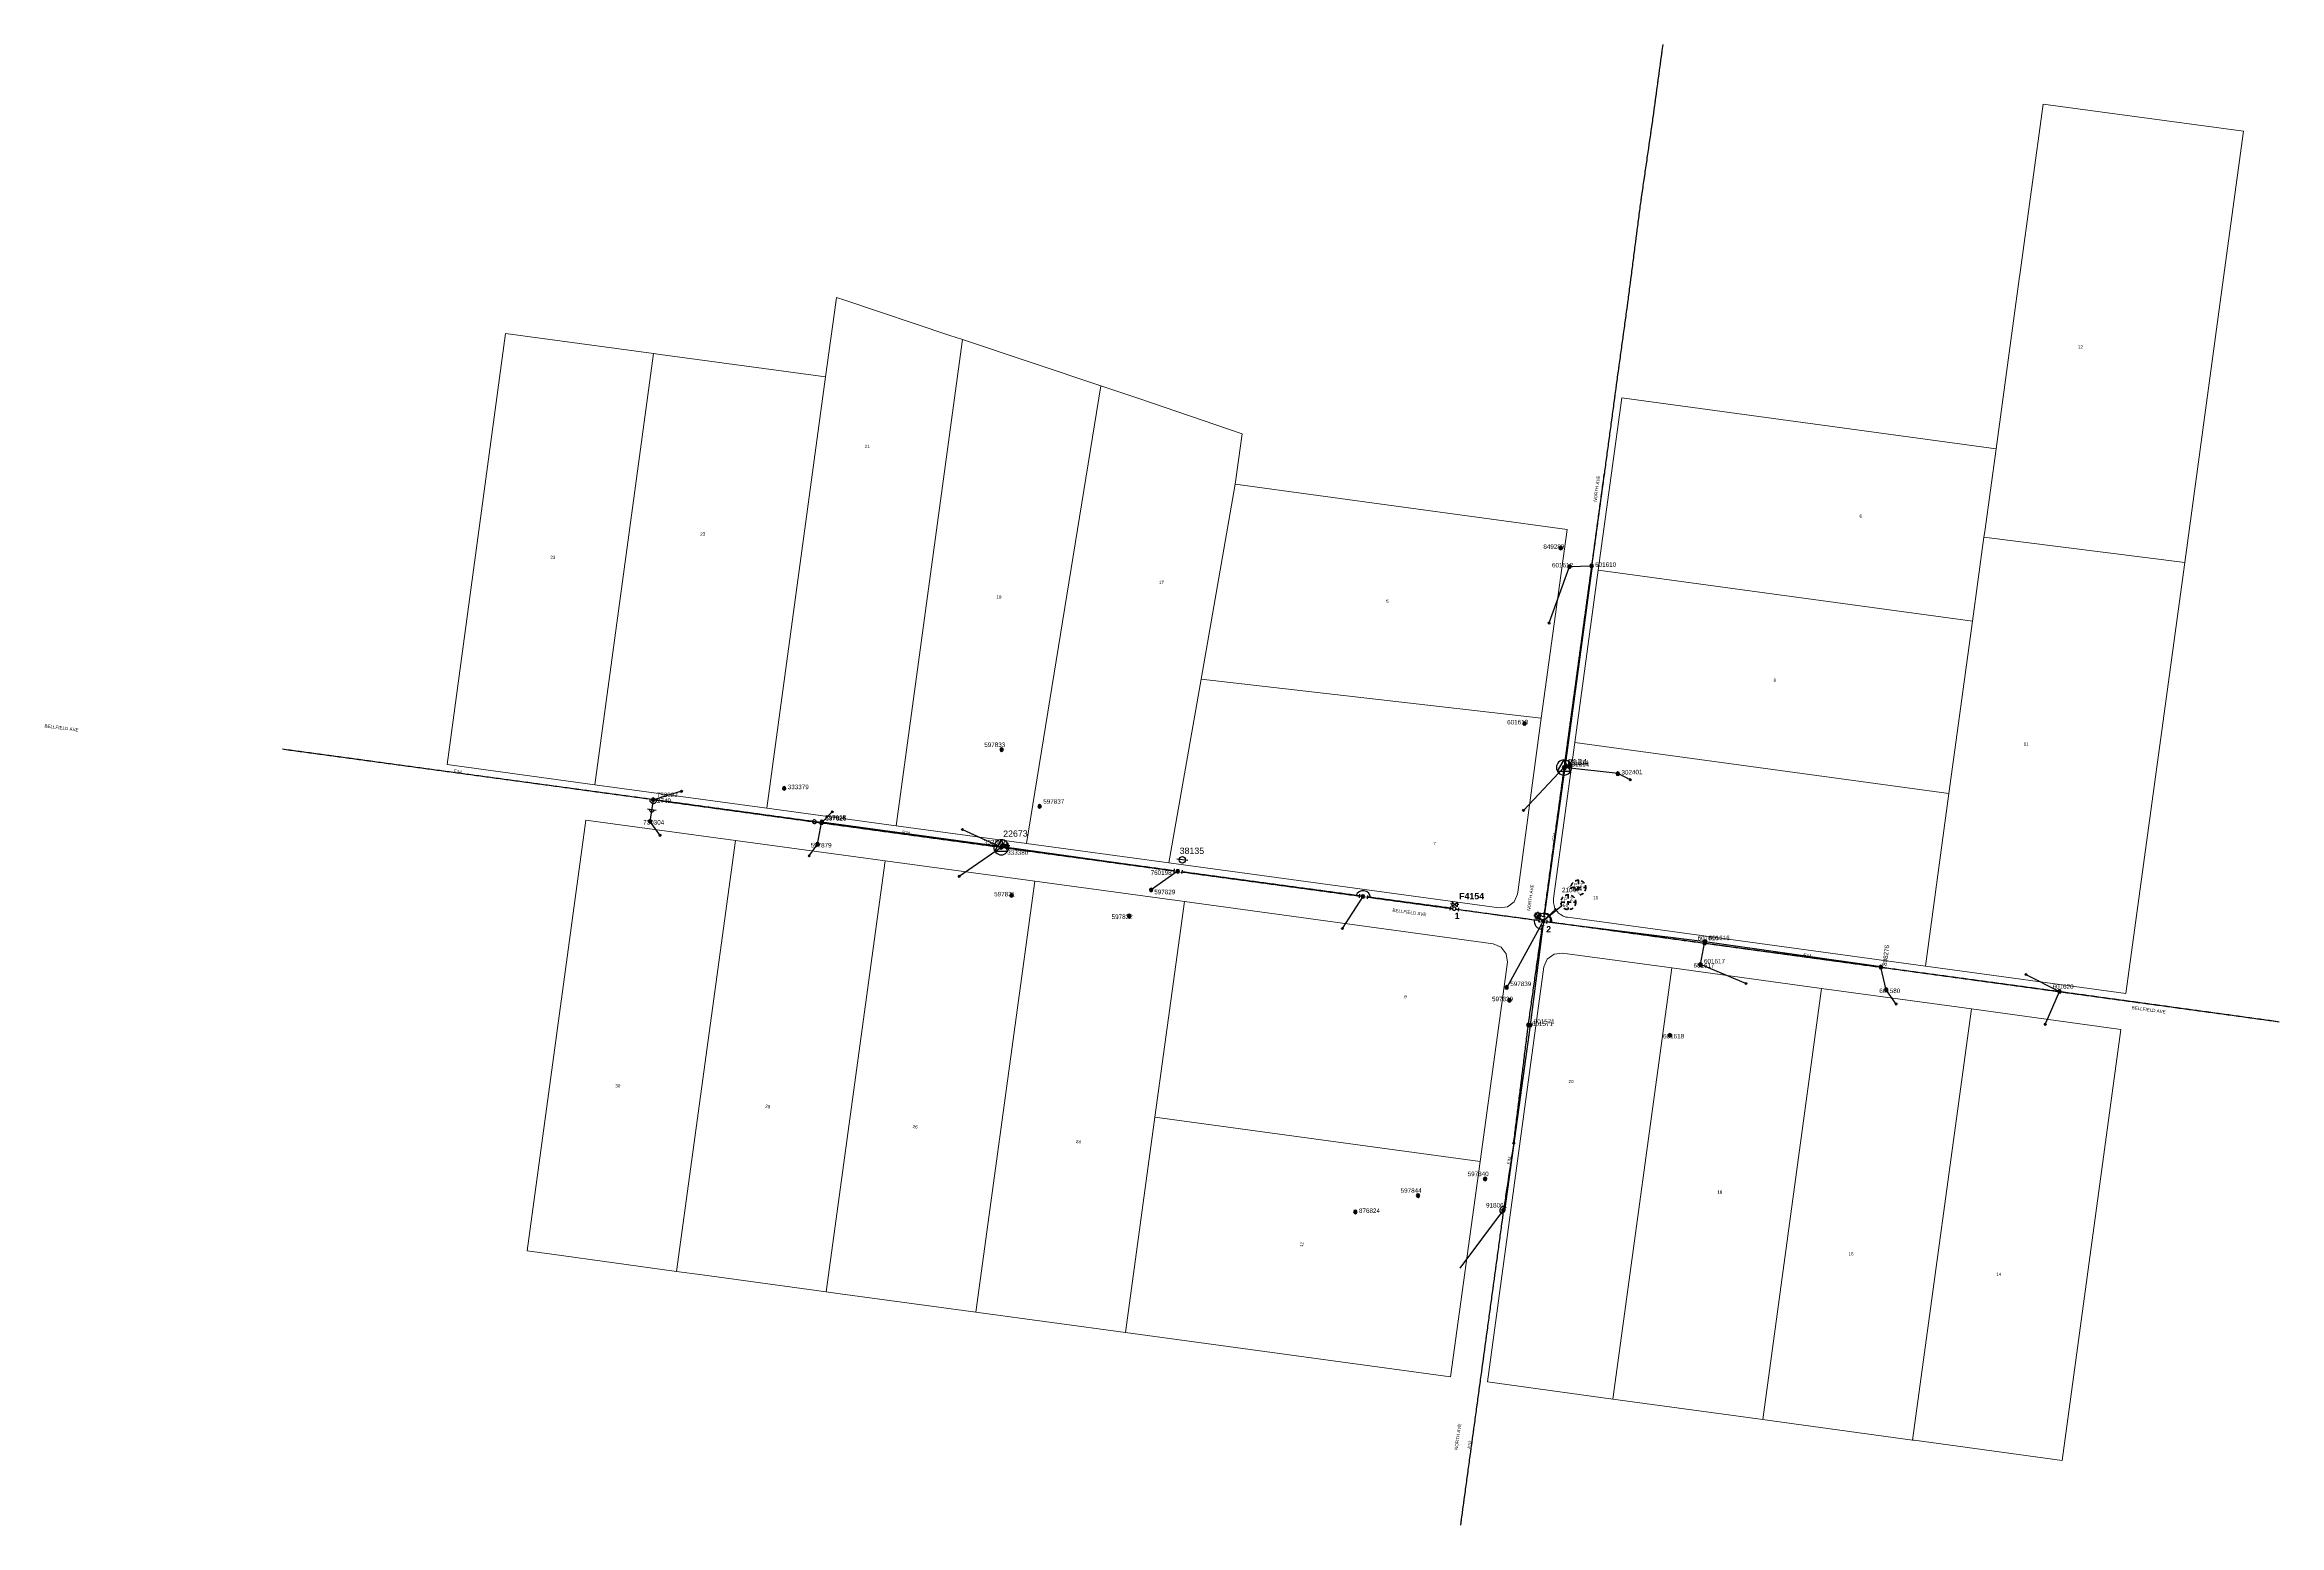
# Model space of a CAD drawing. Header units: metres. Extents: x 293449 to 294690, y 6242028 to 6242850.
import ezdxf
from ezdxf.enums import TextEntityAlignment as Align

# ---------------------------------------------------------------- set-up
doc = ezdxf.new("R2010")
doc.units = ezdxf.units.M
for name, pattern in [('Cable Exist OH', [1, 1, 0]), ('Cable New OH', [6, 4, -2]), ('Dash', [5, 3, -2])]:
    doc.linetypes.add(name, pattern=pattern)
doc.layers.get('0').update_dxf_attribs({"color": 6})
doc.layers.add('_User Notes', color=7, linetype='Continuous', plot=False)
for name, color, linetype in [('_User_LV_Exist', 7, 'Continuous'), ('Equip_HV_EXT', 7, 'Continuous'), ('Equip_HV_NEW', 2, 'Continuous'), ('Equip_LV_EXT', 7, 'Continuous'), ('Equip_SL_EXT', 7, 'Continuous'), ('Equip_SP_HV_EXT', 7, 'Continuous'), ('Equip_SP_HV_NEW', 2, 'Continuous'), ('Equip_SP_LV_EXT', 7, 'Continuous'), ('Equip_SP_SL_EXT', 7, 'Continuous'), ('Mains_HV_EXT', 7, 'Continuous'), ('Mains_HV_NEW_A43', 2, 'Continuous'), ('Mains_LV_EXT', 7, 'Continuous'), ('Mains_SL_EXT', 7, 'Continuous'), ('Notes_SP_MISC', 7, 'Continuous'), ('OH_Details_SP_MISC', 7, 'Continuous'), ('Services_SP_EXT', 7, 'Continuous'), ('Sub_SP_TR_HV_LV_EXT', 7, 'Continuous'), ('SupportsOH_SP_TR_HV_LV_SL_EXT', 7, 'Continuous'), ('SupportsOH_SP_TR_HV_LV_SL_NEW', 2, 'Continuous')]:
    doc.layers.add(name, color=color, linetype=linetype)
doc.layers.add('Cadastre Land Parcels_SP_EXT', color=9, linetype='Continuous', lineweight=5)
doc.layers.add('Cadastre Roads_SP_EXT', color=9, linetype='Continuous', lineweight=5)
doc.styles.add('HVSW_LABEL', font='arial.ttf')
doc.styles.add('iecARIAL', font='arial.ttf', dxfattribs={"height": 2})
doc.styles.add('iecARIALBOLD', font='arialbd.ttf')
doc.styles.add('IESYMBOL1', font='isocp.shx')
doc.styles.add('POLE_LABEL', font='arial.ttf')
doc.styles.add('SLCP_LABEL', font='arial.ttf', dxfattribs={"height": 3.5})
doc.styles.get("Standard").update_dxf_attribs({"font": 'arial.ttf'})

# ---------------------------------------------------------------- blocks, each defined once
blk = doc.blocks.new('SUB_POLE_EXT')
blk.add_wipeout([(0, 4.2), (0.4, 4.2), (0.8, 4.1), (1.2, 4), (1.6, 3.9), (2, 3.7), (2.3, 3.5), (2.7, 3.3), (3, 3), (3.3, 2.7), (3.5, 2.3), (3.8, 1.9), (3.9, 1.6), (4, 1.2), (4.2, 0.6), (4.2, 0), (4.2, -0.6), (4.1, -1.1), (3.9, -1.6), (3.6, -2.2), (3.2, -2.7), (3, -3), (2.7, -3.3), (2.4, -3.5), (2, -3.7), (1.6, -3.9), (1.3, -4), (0.8, -4.1), (0.4, -4.2), (0, -4.2), (-0.4, -4.2), (-0.8, -4.1), (-1.2, -4), (-1.6, -3.9), (-2, -3.7), (-2.4, -3.5), (-2.7, -3.3), (-3, -3), (-3.2, -2.7), (-3.5, -2.3), (-3.7, -2), (-3.9, -1.6), (-4, -1.2), (-4.2, -0.8), (-4.2, -0.1), (-4.2, 0.4), (-4.1, 0.8), (-4, 1.3), (-3.9, 1.6), (-3.7, 2), (-3.5, 2.4), (-3.3, 2.7), (-3, 3), (-2.7, 3.3), (-2.3, 3.5), (-2, 3.7), (-1.6, 3.9), (-1.2, 4), (-0.8, 4.2), (-0.4, 4.2)])
blk.add_line((2.2, 0.5), (2.2, 0.5, 0))
blk.add_lwpolyline([(-4.2, 0, 1), (4.2, 0, 1)], format="xyb", close=True)
blk.add_lwpolyline([(2.1, 0.5), (0, 4.2), (-3.7, -2.1), (3.7, -2.1)], close=True)
for tag, height, flags, p in [('STREET_CODE', 0.2, 9, (1.5, 0)), ('ASSET_NUM', 3.5, 8, (2, 2)), ('CONSTRUCTED_VOLTAGE', 0.2, 9, (1.5, -0.2)), ('NO_PHASES', 0.2, 9, (1.5, -0.4)), ('OPERATING_VOLTAGE', 0.2, 9, (1.5, -0.6)), ('OPERATED_BY', 0.2, 9, (1.5, -0.8)), ('MAINTAINED_BY', 0.2, 9, (1.5, -1)), ('ORIENTATION', 0.2, 9, (1.5, -1.2)), ('OWNED_BY', 0.2, 9, (1.5, -1.4)), ('SECONDARY_VOLTAGE', 0.2, 9, (1.5, -1.6)), ('STATE', 0.2, 9, (1.5, -1.8)), ('SUBSTATION_TYPE', 0.2, 9, (1.5, -2)), ('USAGE', 0.2, 9, (1.5, -2.2)), ('LEGEND', 0.2, 9, (1.5, -2.4)), ('LOCATION', 0.2, 9, (1.5, -2.6)), ('STREETNAME', 0.2, 9, (1.5, -2.8)), ('SUBURB', 0.2, 9, (1.5, -3)), ('NOTES', 0.2, 9, (1.5, -3.2)), ('Z', 0.2, 1, (1.5, -3.4))]:
    blk.add_attdef(tag, text='', height=height, dxfattribs=dict(flags=flags)).set_placement(p, align=Align.MIDDLE_LEFT)
blk = doc.blocks.new('LV_OH_LINKS_OPEN_EXT')
for p, q in [((-0.2, 5), (-0.2, 5.5)), ((-0.2, 3), (-0.2, 2.5)), ((0.2, 5), (0.2, 5.5)), ((0.2, 3), (0.2, 2.5))]:
    blk.add_line(p, q)
blk.add_lwpolyline([(0, 3, 1), (0, 5, 1)], format="xyb", close=True)
at = {"flags": 1}
blk.add_attdef('Z', (0, 0), '', height=0.2, dxfattribs=at)
at = {"flags": 9}
for tag, p in [('ACTUAL_STATUS', (0, 0)), ('CONSTRUCTED_VOLTAGE', (0, -0.2)), ('NO_PHASES', (0, -0.4)), ('OPERATING_VOLTAGE', (0, -0.6)), ('ORIENTATION', (0, -0.8)), ('OWNED_BY', (0, -1)), ('STATE', (0, -1.2)), ('SWITCH_TYPE', (0, -1.4)), ('USAGE', (0, -1.6)), ('LEGEND', (0, -1.8)), ('NOTES', (0, -2))]:
    blk.add_attdef(tag, text='', height=0.2, dxfattribs=at).set_placement(p, align=Align.MIDDLE_LEFT)
blk = doc.blocks.new('LV_OH_LINKS_DISTFUSE_EXT')
for p, q in [((0, 0), (0.96, 0)), ((3.84, 0), (4.8, 0))]:
    blk.add_line(p, q)
blk.add_lwpolyline([(3.84, -1.2), (3.84, 1.2), (0.96, -1.2), (0.96, 1.2)], close=True)
at = {"flags": 9}
for tag, p in [('ACTUAL_STATUS', (0, 0)), ('CONSTRUCTED_VOLTAGE', (0, -0.2)), ('OPERATING_VOLTAGE', (0, -0.6)), ('ORIENTATION', (0, -0.8)), ('OWNED_BY', (0, -1)), ('STATE', (0, -1.2)), ('SWITCH_TYPE', (0, -1.4)), ('NO_PHASES', (0, -0.4)), ('USAGE', (0, -1.6)), ('NOTES', (0, -1.8))]:
    blk.add_attdef(tag, text='', height=0.2, dxfattribs=at).set_placement(p, align=Align.MIDDLE_LEFT)
at = {"flags": 1}
blk.add_attdef('Z', (0, 0), '', height=0.2, dxfattribs=at)
blk = doc.blocks.new('*U138')
at = {"lineweight": 40}
for p, q in [((-5.1, 3), (-4.5, 3)), ((-1.4, 1.4), (-4.6, 4.6)), ((-4.6, 1.4), (-1.4, 4.6)), ((-3, 5.1), (-3, 4.5)), ((-3, 1), (-3, 1.5)), ((0, 0), (-1.9, 2)), ((-0.9, 3), (-1.5, 3))]:
    blk.add_line(p, q, dxfattribs=at)
blk.add_circle((-3, 3), 1.5, dxfattribs=at)
at = {"style": 'iecARIAL', "flags": 8}
blk.add_attdef('ASSET_NUM', (1.5, 1.5), '', height=2.5, dxfattribs=at)
for tag, p, height, flags in [('CONSTRUCTED_VOLTAGE', (1, -0.7), 0.2, 9), ('CONTROL_TYPE', (1, -0.9), 0.2, 9), ('LANTERN_PURPOSE', (1, -1.1), 0.2, 9), ('LANTERN_TYPE', (1, -1.3), 0.2, 9), ('NO_PHASES', (1, -1.5), 0.2, 9), ('OPERATING_VOLTAGE', (1, -1.7), 0.2, 9), ('ORIENTATION', (1, -1.9), 0.2, 9), ('OWNED_BY', (1, -2.1), 0.2, 9), ('STATE', (1, -2.3), 0.2, 9), ('USAGE', (1, -2.5), 0.2, 9), ('CEXIST', (1, -2.7), 0.2, 9), ('CNEW', (1, -2.9), 0.2, 9), ('CNUMBER', (1, -3.1), 0.2, 9), ('CREMOVE', (1, -3.3), 0.2, 9), ('CREPLACE', (1, -3.5), 0.2, 9), ('LKINGHEIGHT', (1, -3.7), 0.2, 9), ('LBRACKET', (1, -3.9), 0.2, 9), ('LBRACKETVOCAB', (1, -4.1), 0.2, 9), ('LCATEGORY', (1, -4.3), 0.2, 9), ('LCHARGE1', (1, -4.5), 0.2, 9), ('LCHARGE1PERCENT', (1, -4.7), 0.2, 9), ('LCHARGE2', (1, -4.9), 0.2, 9), ('LCHARGE2PERCENT', (1, -5.1), 0.2, 9), ('LCHARGE3', (1, -5.3), 0.2, 9), ('LCHARGE3PERCENT', (1, -5.5), 0.2, 9), ('LEXIST', (1, -5.7), 0.2, 9), ('LLAMP', (1, -5.9), 0.2, 9), ('LLAMPVOCAB', (1, -6.1), 0.2, 9), ('LMAST', (1, -6.3), 0.2, 9), ('LMASTVOCAB', (1, -6.5), 0.2, 9), ('LNEW', (1, -6.7), 0.2, 9), ('LANTNUMBER', (1, -6.9), 0.2, 9), ('LOUTREACH', (1, -7.3), 0.2, 9), ('LOUTREACHVOCAB', (1, -7.5), 0.2, 9), ('LRATECODE', (1, -7.7), 0.2, 9), ('LREMOVE', (1, -7.9), 0.2, 9), ('LREPLACE', (1, -8.1), 0.2, 9), ('LTYPE', (1, -8.3), 0.2, 9), ('LTYPEVOCAB', (1, -8.5), 0.2, 9), ('LEGEND', (1, -8.7), 0.2, 9), ('LOCATION', (1, -8.9), 0.2, 9), ('NOTES', (1, -9.1), 0.2, 9), ('STREETNAME', (1, -9.3), 0.2, 9), ('SUBURB', (1, -9.5), 0.2, 1), ('LNUMBER', (2.2, -3.3), 2.5, 8)]:
    blk.add_attdef(tag, p, '', height=height, dxfattribs=dict(flags=flags))
blk = doc.blocks.new('CCP_EXT')
blk.add_wipeout([(0, 0.6), (0.6, 0), (0, -0.6), (-0.6, 0)])
blk.add_lwpolyline([(-0.6, 0), (0, 0.6), (0.6, 0), (0, -0.6), (-0.6, 0)])
at = {"flags": 1}
blk.add_attdef('Z', (0, 0), '', height=0.2, dxfattribs=at)
at = {"flags": 9}
for tag, p in [('CCP_TYPE', (0, 0)), ('CONSTRUCTED_VOLTAGE', (0, -0.2)), ('NO_PHASES', (0, -0.4)), ('OPERATING_VOLTAGE', (0, -0.6)), ('ORIENTATION', (0, -0.8)), ('OWNED_BY', (0, -1)), ('USAGE', (0, -1.2)), ('LEGEND', (0, -1.4)), ('LIFE_SUPPORT', (0, -1.6)), ('STATE', (0, -1.8)), ('NOTES', (0, -2))]:
    blk.add_attdef(tag, text='', height=0.2, dxfattribs=at).set_placement(p, align=Align.MIDDLE_LEFT)
blk = doc.blocks.new('POLE_EXT')
blk.add_hatch(color=256).paths.add_polyline_path([(-1, 0, 1), (1, 0, 1)])
blk.add_lwpolyline([(-1, 0, 1), (1, 0, 1)], format="xyb", close=True)
for tag, height, flags, p in [('pNumber', 2.5, 8, (-17.8, 2.1)), ('OWNED_BY', 0.2, 9, (1.4, -0.4)), ('PARENT', 0.2, 9, (1.4, -0.6)), ('SPECIAL_USE', 0.2, 9, (1.4, -0.8)), ('STATE', 0.2, 9, (1.4, -1)), ('USAGE', 0.2, 9, (1.4, -1.2)), ('cLV', 0.2, 9, (1.4, -1.4)), ('hDepth', 0.2, 9, (1.4, -1.6)), ('hDia', 0.2, 9, (1.4, -1.8)), ('cHV', 0.2, 9, (1.4, -2)), ('LBRACKET', 0.2, 9, (1.4, -2.2)), ('LExisting', 0.2, 9, (1.4, -2.4)), ('LANTNUMBER', 0.2, 9, (1.4, -2.6)), ('LOther', 0.2, 9, (1.4, -2.8)), ('LRemove', 0.2, 9, (1.4, -3)), ('LEGEND', 0.2, 9, (1.4, -3.2)), ('cLinedev', 0.2, 9, (1.4, -3.4)), ('LOCATION', 0.2, 9, (1.4, -3.6)), ('pExisting', 0.2, 9, (1.4, -3.8)), ('PFNUMBER', 0.2, 9, (1.4, -4)), ('NEWPFNUMBER', 0.2, 9, (1.4, -4.2)), ('pFooting', 0.2, 9, (1.4, -4.4)), ('pNew', 0.2, 9, (1.4, -4.6)), ('pRelocate', 0.2, 9, (1.4, -5)), ('pRemove', 0.2, 9, (1.4, -5.2)), ('pReplace', 0.2, 9, (1.4, -5.4)), ('pStay', 0.2, 9, (1.4, -5.6)), ('pType', 0.2, 9, (1.4, -5.8)), ('cspan', 0.2, 9, (1.4, -6)), ('STREETNAME', 0.2, 9, (1.4, -6.2)), ('SUBURB', 0.2, 9, (1.4, -6.4)), ('NOTES', 0.2, 9, (1.4, -6.6)), ('MAINTAINED_BY', 0.2, 9, (1.4, -6.8)), ('OPERATED_BY', 0.2, 9, (1.4, -7))]:
    blk.add_attdef(tag, text='', height=height, dxfattribs=dict(flags=flags)).set_placement(p, align=Align.MIDDLE_LEFT)
at = {"style": 'POLE_LABEL'}
for tag, height, flags, p in [('STRUCTURE_PLANT_NUMBER', 0.2, 9, (1.4, 0)), ('ASSET_NUM', 2.5, 8, (2, 2)), ('STREET_CODE', 0.2, 9, (1.4, -0.2))]:
    blk.add_attdef(tag, text='', height=height, dxfattribs=dict(at, flags=flags)).set_placement(p, align=Align.MIDDLE_LEFT)
at = {"flags": 1}
blk.add_attdef('Z', (1.4, -7.3), '', height=0.2, dxfattribs=at)
blk = doc.blocks.new('HV_USL_CLOSED_EXT')
blk.add_line((2.4, 5.5), (-2.4, 5.5))
blk.add_lwpolyline([(1.4, 5.5, 0.414214), (0, 6.9, 0.414214), (-1.4, 5.5)], format="xyb")
for tag, height, flags, p in [('STREET_CODE', 0.2, 9, (1.5, 0)), ('ASSET_NUM', 2.5, 8, (2, 2)), ('ACTUAL_STATUS', 0.2, 9, (1.5, -0.2)), ('CONSTRUCTED_VOLTAGE', 0.2, 9, (1.5, -0.4)), ('NO_PHASES', 0.2, 9, (1.5, -0.6)), ('OPERATING_VOLTAGE', 0.2, 9, (1.5, -0.8)), ('ORIENTATION', 0.2, 9, (1.5, -1)), ('OWNED_BY', 0.2, 9, (1.5, -1.2)), ('OPERATED_BY', 0.2, 9, (1.5, -1.4)), ('MAINTAINED_BY', 0.2, 9, (1.5, -1.6)), ('STATE', 0.2, 9, (1.5, -1.8)), ('SWITCH_TYPE', 0.2, 9, (1.5, -2)), ('USAGE', 0.2, 9, (1.5, -2.2)), ('LEGEND', 0.2, 9, (1.5, -2.4)), ('LOCATION', 0.2, 9, (1.5, -2.6)), ('STREETNAME', 0.2, 9, (1.5, -2.8)), ('SUBURB', 0.2, 9, (1.5, -3)), ('NOTES', 0.2, 9, (1.5, -3.2)), ('LABEL_ALIGNMENT', 0.2, 9, (1.5, -3.4)), ('Z', 0.2, 1, (1.5, -3.6))]:
    blk.add_attdef(tag, text='', height=height, dxfattribs=dict(flags=flags)).set_placement(p, align=Align.MIDDLE_LEFT)
blk = doc.blocks.new('*U139')
blk.add_line((-5, -6.7), (1, -6.7))
blk.add_circle((-2, -6.7), 1.8)
at = {"flags": 1}
blk.add_attdef('Z', (0, 0), '', height=0.2, dxfattribs=at)
at = {"style": 'HVSW_LABEL'}
for tag, height, flags, p in [('ASSET_NUM', 3.5, 8, (2, 2)), ('STREET_CODE', 0.2, 9, (0, -0.2))]:
    blk.add_attdef(tag, text='', height=height, dxfattribs=dict(at, flags=flags)).set_placement(p, align=Align.MIDDLE_LEFT)
at = {"flags": 9}
for tag, p in [('ACTUAL_STATUS', (0, -0.4)), ('CONSTRUCTED_VOLTAGE', (0, -0.6)), ('NO_PHASES', (0, -0.8)), ('OPERATING_VOLTAGE', (0, -1)), ('ORIENTATION', (0, -1.2)), ('OWNED_BY', (0, -1.4)), ('STATE', (0, -1.6)), ('SWITCH_TYPE', (0, -1.8)), ('USAGE', (0, -2)), ('LEGEND', (0, -2.2)), ('LOCATION', (0, -2.4)), ('STREETNAME', (0, -2.6)), ('SUBURB', (0, -2.8)), ('NOTES', (0, -3))]:
    blk.add_attdef(tag, text='', height=0.2, dxfattribs=at).set_placement(p, align=Align.MIDDLE_LEFT)
blk = doc.blocks.new('SLCP_ZELL_EXT')
blk.add_wipeout([(-0.2, 7.5), (-0.7, 7.5), (-1.2, 7.4), (-1.6, 7.3), (-2.1, 7.2), (-2.5, 7.1), (-3, 6.9), (-3.4, 6.7), (-3.8, 6.5), (-4.2, 6.2), (-4.6, 5.9), (-5, 5.6), (-5.3, 5.3), (-5.6, 5), (-5.9, 4.6), (-6.2, 4.2), (-6.5, 3.8), (-6.7, 3.4), (-6.9, 3), (-7.1, 2.5), (-7.2, 2.1), (-7.3, 1.6), (-7.4, 1.2), (-7.5, 0.7), (-7.5, 0.2), (-7.5, -0.2), (-7.5, -0.7), (-7.4, -1.2), (-7.3, -1.6), (-7.2, -2.1), (-7.1, -2.5), (-6.9, -3), (-6.7, -3.4), (-6.5, -3.8), (-6.2, -4.2), (-5.9, -4.6), (-5.6, -5), (-5.3, -5.3), (-5, -5.6), (-4.6, -5.9), (-4.2, -6.2), (-3.8, -6.5), (-3.4, -6.7), (-3, -6.9), (-2.5, -7.1), (-2.1, -7.2), (-1.6, -7.3), (-1.2, -7.4), (-0.7, -7.5), (-0.2, -7.5), (0.2, -7.5), (0.7, -7.5), (1.2, -7.4), (1.6, -7.3), (2.1, -7.2), (2.5, -7.1), (3, -6.9), (3.4, -6.7), (3.8, -6.5), (4.2, -6.2), (4.6, -5.9), (5, -5.6), (5.3, -5.3), (5.6, -5), (5.9, -4.6), (6.2, -4.2), (6.5, -3.8), (6.7, -3.4), (6.9, -3), (7.1, -2.5), (7.2, -2.1), (7.3, -1.6), (7.4, -1.2), (7.5, -0.7), (7.5, -0.2), (7.5, 0.2), (7.5, 0.7), (7.4, 1.2), (7.3, 1.6), (7.2, 2.1), (7.1, 2.5), (6.9, 3), (6.7, 3.4), (6.5, 3.8), (6.2, 4.2), (5.9, 4.6), (5.6, 5), (5.3, 5.3), (5, 5.6), (4.6, 5.9), (4.2, 6.2), (3.8, 6.5), (3.4, 6.7), (3, 6.9), (2.5, 7.1), (2.1, 7.2), (1.6, 7.3), (1.2, 7.4), (0.7, 7.5), (0.2, 7.5)])
at = {"linetype": 'Dash', "lineweight": 40, "ltscale": 0.7}
for p, q in [((-4.1, 0), (4.1, 0)), ((0, 4.1), (0, -4.1))]:
    blk.add_line(p, q, dxfattribs=at)
blk.add_circle((0, 0), 4.11, dxfattribs=at)
at = {"lineweight": 40, "style": 'IESYMBOL1'}
for s, p in [('P', (-1.6, 0)), ('Z', (1.7, 0)), ('60', (-1.6, -3.3))]:
    blk.add_text(s, height=2, dxfattribs=at).set_placement(p, align=Align.BOTTOM_CENTER)
at = {"flags": 1}
blk.add_attdef('Z', (0, 0), '', height=0.2, dxfattribs=at)
at = {"style": 'SLCP_LABEL'}
for tag, height, flags, p in [('ASSET_NUM', 2.5, 8, (2, 2)), ('STREET_CODE', 0.2, 9, (0, -0.2))]:
    blk.add_attdef(tag, text='', height=height, dxfattribs=dict(at, flags=flags)).set_placement(p, align=Align.MIDDLE_LEFT)
at = {"flags": 9}
for tag, p in [('CONSTRUCTED_VOLTAGE', (0, -0.4)), ('CONTROL_TYPE', (0, -0.6)), ('NO_PHASES', (0, -0.8)), ('OPERATING_VOLTAGE', (0, -1)), ('ORIENTATION', (0, -1.2)), ('OWNED_BY', (0, -1.4)), ('USAGE', (0, -1.6)), ('LOCATION', (0, -1.8)), ('STATE', (0, -2)), ('NOTES', (0, -2.2))]:
    blk.add_attdef(tag, text='', height=0.2, dxfattribs=at).set_placement(p, align=Align.MIDDLE_LEFT)
blk = doc.blocks.new('CONNECTOR_NODE_EXT')
h = blk.add_hatch(color=256)
edge = h.paths.add_edge_path()
edge.add_arc((0, 0), 0.5, 0, 360)
blk.add_circle((0, 0), 0.5)
at = {"flags": 1}
blk.add_attdef('Z', (0, 0), '', height=0.2, dxfattribs=at)
at = {"flags": 9}
for tag, p in [('CONNECTOR_TYPE', (0, 0)), ('CONSTRUCTED_VOLTAGE', (0, -0.2)), ('NO_PHASES', (0, -0.4)), ('OPERATING_VOLTAGE', (0, -0.6)), ('ORIENTATION', (0, -0.8)), ('SUBTYPE', (0, -1)), ('USAGE', (0, -1.2)), ('NOTES', (0, -1.4))]:
    blk.add_attdef(tag, text='', height=0.2, dxfattribs=at).set_placement(p, align=Align.MIDDLE_LEFT)
blk = doc.blocks.new('*U137')
for p, q in [((2, 1.7), (1.6, 2.5)), ((3.6, -1.8), (3.2, -0.9))]:
    blk.add_line(p, q)
blk.add_lwpolyline([(3.1, 2.2), (0.9, 1.1), (4.3, -0.4), (2.1, -1.5)], close=True)
for tag, height, flags, p in [('STREET_CODE', 0.2, 9, (1.5, 0)), ('ASSET_NUM', 3.5, 8, (2, 2)), ('ACTUAL_STATUS', 0.2, 9, (1.5, -0.2)), ('CONSTRUCTED_VOLTAGE', 0.2, 9, (1.5, -0.4)), ('NO_PHASES', 0.2, 9, (1.5, -0.6)), ('OPERATING_VOLTAGE', 0.2, 9, (1.5, -0.8)), ('ORIENTATION', 0.2, 9, (1.5, -1)), ('OWNED_BY', 0.2, 9, (1.5, -1.2)), ('OPERATED_BY', 0.2, 9, (1.5, -1.4)), ('MAINTAINED_BY', 0.2, 9, (1.5, -1.6)), ('STATE', 0.2, 9, (1.5, -1.8)), ('SWITCH_TYPE', 0.2, 9, (1.5, -2)), ('USAGE', 0.2, 9, (1.5, -2.2)), ('LEGEND', 0.2, 9, (1.5, -2.4)), ('SUBURB', 0.2, 9, (1.5, -2.6)), ('STREETNAME', 0.2, 9, (1.5, -2.8)), ('LOCATION', 0.2, 9, (1.5, -3)), ('NOTES', 0.2, 9, (1.5, -3.2)), ('LABEL_ALIGNMENT', 0.2, 9, (1.5, -3.4)), ('Z', 0.2, 1, (1.5, -3.6))]:
    blk.add_attdef(tag, text='', height=height, dxfattribs=dict(flags=flags)).set_placement(p, align=Align.MIDDLE_LEFT)
blk = doc.blocks.new('*U142')
blk.add_wipeout([(-0.1, 0.2), (1.7, 1.2), (1.9, 0.7), (0.1, -0.2)])
blk.add_line((2.3, 0), (1.4, 1.8))
at = {"flags": 1}
blk.add_attdef('Z', (0, 0), '', height=0.2, dxfattribs=at)
at = {"flags": 9}
for tag, p in [('CONNECTOR_TYPE', (0, 0)), ('CONSTRUCTED_VOLTAGE', (0, -0.2)), ('NO_PHASES', (0, -0.4)), ('OPERATING_VOLTAGE', (0, -0.6)), ('ORIENTATION', (0, -0.8)), ('OWNED_BY', (0, -1)), ('STATE', (0, -1.2)), ('USAGE', (0, -1.4)), ('NOTES', (0, -1.6)), ('MAINTAINED_BY', (0, -1.8)), ('OPERATED_BY', (0, -2))]:
    blk.add_attdef(tag, text='', height=0.2, dxfattribs=at).set_placement(p, align=Align.MIDDLE_LEFT)
blk = doc.blocks.new('*U141')
blk.add_wipeout([(-0.3, 0), (-0.4, 2), (0.1, 2), (0.3, 0)])
blk.add_line((0.8, 2.1), (-1.1, 1.9))
at = {"flags": 1}
blk.add_attdef('Z', (0, 0), '', height=0.2, dxfattribs=at)
at = {"flags": 9}
for tag, p in [('CONNECTOR_TYPE', (0, 0)), ('CONSTRUCTED_VOLTAGE', (0, -0.2)), ('NO_PHASES', (0, -0.4)), ('OPERATING_VOLTAGE', (0, -0.6)), ('ORIENTATION', (0, -0.8)), ('OWNED_BY', (0, -1)), ('STATE', (0, -1.2)), ('USAGE', (0, -1.4)), ('NOTES', (0, -1.6)), ('MAINTAINED_BY', (0, -1.8)), ('OPERATED_BY', (0, -2))]:
    blk.add_attdef(tag, text='', height=0.2, dxfattribs=at).set_placement(p, align=Align.MIDDLE_LEFT)
blk = doc.blocks.new('*U143')
blk.add_wipeout([(0, -0.3), (-2.4, -0.4), (-2.4, 0.1), (0, 0.3)])
blk.add_line((-2.5, 0.8), (-2.3, -1.2))
at = {"flags": 1}
blk.add_attdef('Z', (0, 0), '', height=0.2, dxfattribs=at)
at = {"flags": 9}
for tag, p in [('CONNECTOR_TYPE', (0, 0)), ('CONSTRUCTED_VOLTAGE', (0, -0.2)), ('NO_PHASES', (0, -0.4)), ('OPERATING_VOLTAGE', (0, -0.6)), ('ORIENTATION', (0, -0.8)), ('OWNED_BY', (0, -1)), ('STATE', (0, -1.2)), ('USAGE', (0, -1.4)), ('NOTES', (0, -1.6)), ('MAINTAINED_BY', (0, -1.8)), ('OPERATED_BY', (0, -2))]:
    blk.add_attdef(tag, text='', height=0.2, dxfattribs=at).set_placement(p, align=Align.MIDDLE_LEFT)
blk = doc.blocks.new('POLE_NEW')
at = {"flags": 1}
blk.add_attdef('Z', (1.1, -7.6), '', height=0.2, dxfattribs=at)
blk.add_wipeout([(0.1, 1), (-0.1, 1), (-0.2, 1), (-0.3, 1), (-0.4, 0.9), (-0.5, 0.8), (-0.6, 0.8), (-0.7, 0.7), (-0.8, 0.6), (-0.9, 0.5), (-0.9, 0.4), (-1, 0.3), (-1, 0.1), (-1, 0), (-1, -0.1), (-1, -0.2), (-0.9, -0.4), (-0.9, -0.5), (-0.8, -0.6), (-0.7, -0.7), (-0.6, -0.8), (-0.5, -0.8), (-0.4, -0.9), (-0.3, -0.9), (-0.2, -1), (-0.1, -1), (0.1, -1), (0.2, -1), (0.3, -1), (0.4, -0.9), (0.5, -0.8), (0.6, -0.8), (0.7, -0.7), (0.8, -0.6), (0.9, -0.5), (0.9, -0.4), (1, -0.3), (1, -0.1), (1, 0), (1, 0.1), (1, 0.2), (0.9, 0.4), (0.9, 0.5), (0.8, 0.6), (0.7, 0.7), (0.6, 0.8), (0.5, 0.8), (0.4, 0.9), (0.3, 0.9), (0.2, 1)])
at = {"lineweight": -3}
blk.add_lwpolyline([(-1, 0, 1), (1, 0, 1)], format="xyb", close=True, dxfattribs=at)
for tag, height, flags, p in [('pNumber', 2.5, 8, (-17.8, 2.1)), ('OWNED_BY', 0.2, 9, (1.1, -0.4)), ('PARENT', 0.2, 9, (1.1, -0.6)), ('SPECIAL_USE', 0.2, 9, (1.1, -0.8)), ('STATE', 0.2, 9, (1.1, -1)), ('USAGE', 0.2, 9, (1.1, -1.2)), ('cLV', 0.2, 9, (1.1, -1.4)), ('hDepth', 0.2, 9, (1.1, -1.6)), ('hDia', 0.2, 9, (1.1, -1.8)), ('cHV', 0.2, 9, (1.1, -2)), ('LBRACKET', 0.2, 9, (1.1, -2.2)), ('LExisting', 0.2, 9, (1.1, -2.4)), ('LANTNUMBER', 0.2, 9, (1.1, -2.6)), ('LOther', 0.2, 9, (1.1, -2.8)), ('LRemove', 0.2, 9, (1.1, -3)), ('LEGEND', 0.2, 9, (1.1, -3.2)), ('cLinedev', 0.2, 9, (1.1, -3.4)), ('pExisting', 0.2, 9, (1.1, -3.6)), ('PFNUMBER', 0.2, 9, (1.1, -3.8)), ('NEWPFNUMBER', 0.2, 9, (1.1, -4)), ('pFooting', 0.2, 9, (1.1, -4.2)), ('pNew', 0.2, 9, (1.1, -4.4)), ('pRelocate', 0.2, 9, (1.1, -4.8)), ('pRemove', 0.2, 9, (1.1, -5)), ('pReplace', 0.2, 9, (1.1, -5.2)), ('pStay', 0.2, 9, (1.1, -5.4)), ('pType', 0.2, 9, (1.1, -5.6)), ('cspan', 0.2, 9, (1.1, -5.8)), ('SUBURB', 0.2, 9, (1.1, -6)), ('STREETNAME', 0.2, 9, (1.1, -6.2)), ('LOCATION', 0.2, 9, (1.1, -6.4)), ('NOTES', 0.2, 9, (1.1, -6.6)), ('OPERATED_BY', 0.2, 9, (1.1, -6.9)), ('MAINTAINED_BY', 0.2, 9, (1.1, -7.2))]:
    blk.add_attdef(tag, text='', height=height, dxfattribs=dict(flags=flags)).set_placement(p, align=Align.MIDDLE_LEFT)
at = {"style": 'POLE_LABEL'}
for tag, height, flags, p in [('STRUCTURE_PLANT_NUMBER', 0.2, 9, (1.1, 0.1)), ('ASSET_NUM', 2.5, 8, (2, 2)), ('STREET_CODE', 0.2, 9, (1.1, -0.2))]:
    blk.add_attdef(tag, text='', height=height, dxfattribs=dict(at, flags=flags)).set_placement(p, align=Align.MIDDLE_LEFT)

msp = doc.modelspace()

# ---------------------------------------------------------------- linework, layer by layer
at = {"layer": 'Cadastre Land Parcels_SP_EXT', "linetype": 'Continuous'}
for points in [[(294545.6, 6242722.6), (294545.4, 6242721.6), (294532.4, 6242625.9), (294526.2, 6242580), (294525.7, 6242576.9), (294637.1, 6242562.9), (294659.2, 6242725.1), (294669.7, 6242802.2), (294558.5, 6242817.3), (294545.6, 6242722.6)], [(293893.4, 6242708.5), (293888.8, 6242710), (293888.6, 6242708.4), (293882.8, 6242665.9), (293850.2, 6242426.5), (293922, 6242416.7), (293958.7, 6242686.6), (293951.8, 6242688.9), (293893.4, 6242708.5)], [(293787.3, 6242678.9), (293705.2, 6242690), (293672.7, 6242450.7), (293754.8, 6242439.5), (293787.3, 6242678.9)], [(293882.8, 6242665.9), (293790.9, 6242678.4), (293787.3, 6242678.9), (293754.8, 6242439.5), (293850.2, 6242426.5), (293882.8, 6242665.9)], [(294532.4, 6242625.9), (294324.7, 6242654.3), (294311.6, 6242558.6), (294519.3, 6242530.3), (294525.7, 6242576.9), (294526.2, 6242580), (294532.4, 6242625.9)], [(294294.4, 6242581.2), (294110.1, 6242606.3), (294091.2, 6242498.2), (294280, 6242476.4), (294294.4, 6242581.2)], [(294637.1, 6242562.9), (294525.7, 6242576.9), (294519.3, 6242530.3), (294506.2, 6242434.6), (294493.2, 6242338.9), (294604.5, 6242323.7), (294637.1, 6242562.9)], [(293832.7, 6242408.6), (293749.7, 6242419.9), (293717.1, 6242180.8), (293730.8, 6242178.9), (293800.1, 6242169.4), (293832.7, 6242408.6)], [(293915.8, 6242397.3), (293832.7, 6242408.6), (293800.1, 6242169.4), (293814.2, 6242167.5), (293883.2, 6242158.1), (293915.8, 6242397.3)], [(294081.9, 6242374.7), (293998.9, 6242386), (293966.2, 6242146.8), (293967.5, 6242146.5), (294049.3, 6242135.4), (294065.6, 6242255), (294081.9, 6242374.7)], [(294352.5, 6242337.8), (294291.7, 6242346.1), (294287.1, 6242345.5), (294283.3, 6242342.7), (294281.5, 6242338.4), (294250.1, 6242108.1), (294319.8, 6242098.5), (294352.5, 6242337.8)], [(294435.6, 6242326.4), (294352.5, 6242337.8), (294319.8, 6242098.5), (294402.9, 6242087.2), (294435.6, 6242326.4)], [(294486, 6242075.8), (294518.7, 6242315.1), (294435.6, 6242326.4), (294402.9, 6242087.2), (294409.5, 6242086.3), (294486, 6242075.8)], [(294601.7, 6242303.7), (294518.7, 6242315.1), (294486, 6242075.8), (294486.9, 6242075.7), (294569, 6242064.4), (294601.7, 6242303.7)], [(294246.1, 6242230.4), (294065.6, 6242255), (294049.3, 6242135.4), (294229.7, 6242110.8), (294246.1, 6242230.4)]]:
    msp.add_lwpolyline(points, close=True, dxfattribs=at)
at = {"layer": 'Mains_HV_EXT', "linetype": 'Cable Exist OH'}
for points in [[(293787.2, 6242431.2), (293581.3, 6242459.2)], [(294231.7, 6242370.7), (294077.9, 6242391.5)]]:
    msp.add_lwpolyline(points, dxfattribs=at)
at = {"layer": 'Mains_HV_NEW_A43', "color": 2, "linetype": 'Cable New OH', "flags": 128}
msp.add_lwpolyline([(294231.7, 6242370.7), (294282, 6242363.7)], dxfattribs=at)
at = {"layer": 'Mains_LV_EXT', "linetype": 'Cable Exist OH'}
for points in [[(294314.9, 6242612.5), (294307.9, 6242561)], [(293787.2, 6242431.2), (293723.2, 6242439.9)], [(294077.9, 6242391.5), (294181.1, 6242377.5)], [(294370.6, 6242351.6), (294468.5, 6242338.3)], [(294567.6, 6242324.8), (294689.6, 6242308)], [(294264.7, 6242240.6), (294259, 6242203.3)], [(294259, 6242203.3), (294247.2, 6242117), (294235.1, 6242028.5)]]:
    msp.add_lwpolyline(points, dxfattribs=at)
at = {"layer": 'Mains_LV_EXT', "linetype": 'Continuous'}
for points in [[(293785.2, 6242431.4, 1.004765), (293789.1, 6242430.9)], [(294259.3, 6242205.3, 1.023185), (294258.7, 6242201.3)]]:
    msp.add_lwpolyline(points, format="xyb", dxfattribs=at)
at = {"layer": 'Services_SP_EXT'}
for points in [[(294063.5, 6242381.3), (294077.9, 6242391.5)], [(294235, 6242171.1), (294259, 6242203.3)]]:
    msp.add_lwpolyline(points, dxfattribs=at)

# ---------------------------------------------------------------- block references
at = {"layer": 'Equip_LV_EXT'}
msp.add_blockref('CONNECTOR_NODE_EXT', (294264.7, 6242240.6), dxfattribs=at)
at = {"layer": 'Equip_SP_HV_EXT'}
ref = msp.add_blockref('*U139', (294077.9, 6242391.5), dxfattribs=dict(at, rotation=172.2385571130921))
ref.add_attrib('ASSET_NUM', '38135', dxfattribs={"layer": '0', "height": 3.5, "style": 'HVSW_LABEL'}).set_placement((294079.3, 6242404.6), align=Align.TOP_LEFT)
at = {"layer": 'Equip_SP_LV_EXT', "rotation": 81.1589532836892}
msp.add_blockref('LV_OH_LINKS_OPEN_EXT', (293880.5, 6242418.4), dxfattribs=at)
at = {"layer": 'Sub_SP_TR_HV_LV_EXT'}
ref = msp.add_blockref('SUB_POLE_EXT', (293980.3, 6242404.8), dxfattribs=at)
ref.add_attrib('ASSET_NUM', '22673', dxfattribs={"layer": '0', "height": 3.5, "rotation": 1}).set_placement((293981.4, 6242409.5), align=Align.BOTTOM_LEFT)
at = {"layer": 'SupportsOH_SP_TR_HV_LV_SL_EXT'}
ref = msp.add_blockref('POLE_EXT', (294290.8, 6242570.9), dxfattribs=at)
ref.add_attrib('ASSET_NUM', '849289', dxfattribs={"layer": '0', "height": 2.5, "style": 'POLE_LABEL'}).set_placement((294292.8, 6242571.7), align=Align.MIDDLE_RIGHT)
ref = msp.add_blockref('POLE_EXT', (294295.6, 6242560.6), dxfattribs=at)
ref.add_attrib('ASSET_NUM', '601612', dxfattribs={"layer": '0', "height": 2.5, "rotation": 0.0172, "style": 'POLE_LABEL'}).set_placement((294297.6, 6242561.4), align=Align.MIDDLE_RIGHT)
ref = msp.add_blockref('POLE_EXT', (294307.9, 6242561), dxfattribs=at)
ref.add_attrib('ASSET_NUM', '601610', dxfattribs={"layer": '0', "height": 2.5, "style": 'POLE_LABEL'}).set_placement((294309.9, 6242561.7), align=Align.MIDDLE_LEFT)
ref = msp.add_blockref('POLE_EXT', (294270.7, 6242473.5), dxfattribs=at)
ref.add_attrib('ASSET_NUM', '601613', dxfattribs={"layer": '0', "height": 2.5, "rotation": 0.2282, "style": 'POLE_LABEL'}).set_placement((294272.7, 6242474.3), align=Align.MIDDLE_RIGHT)
ref = msp.add_blockref('POLE_EXT', (293980.5, 6242459), dxfattribs=at)
ref.add_attrib('ASSET_NUM', '597833', dxfattribs={"layer": '0', "height": 2.5, "style": 'POLE_LABEL'}).set_placement((293982.5, 6242459.7), align=Align.BOTTOM_RIGHT)
ref = msp.add_blockref('POLE_EXT', (293859.8, 6242437.5), dxfattribs=at)
ref.add_attrib('ASSET_NUM', '333379', dxfattribs={"layer": '0', "height": 2.5, "style": 'POLE_LABEL'}).set_placement((293861.8, 6242438.3), align=Align.MIDDLE_LEFT)
ref = msp.add_blockref('POLE_EXT', (294001.6, 6242427.5), dxfattribs=at)
ref.add_attrib('ASSET_NUM', '597837', dxfattribs={"layer": '0', "height": 2.5, "style": 'POLE_LABEL'}).set_placement((294003.6, 6242428.2), align=Align.BOTTOM_LEFT)
ref = msp.add_blockref('POLE_EXT', (293986, 6242378.1), dxfattribs=at)
ref.add_attrib('ASSET_NUM', '597831', dxfattribs={"layer": '0', "height": 2.5, "style": 'POLE_LABEL'}).set_placement((293988, 6242378.8), align=Align.MIDDLE_RIGHT)
ref = msp.add_blockref('POLE_EXT', (294063.5, 6242381.1), dxfattribs=at)
ref.add_attrib('ASSET_NUM', '597829', dxfattribs={"layer": '0', "height": 2.5, "style": 'POLE_LABEL'}).set_placement((294065.2, 6242380), align=Align.MIDDLE_LEFT)
ref = msp.add_blockref('POLE_EXT', (294051.2, 6242366.7), dxfattribs=at)
ref.add_attrib('ASSET_NUM', '597832', dxfattribs={"layer": '0', "height": 2.5, "style": 'POLE_LABEL'}).set_placement((294053.2, 6242367.5), align=Align.TOP_RIGHT)
ref = msp.add_blockref('POLE_EXT', (294370.6, 6242351.6), dxfattribs=at)
ref.add_attrib('ASSET_NUM', '601616', dxfattribs={"layer": '0', "height": 2.5, "style": 'POLE_LABEL'}).set_placement((294372.6, 6242352.4), align=Align.BOTTOM_CENTER)
ref = msp.add_blockref('POLE_EXT', (294370.9, 6242352.5), dxfattribs=at)
ref.add_attrib('ASSET_NUM', '601616', dxfattribs={"layer": '0', "height": 2.5, "style": 'POLE_LABEL'}).set_placement((294372.9, 6242354.5), align=Align.MIDDLE_LEFT)
ref = msp.add_blockref('POLE_EXT', (294368.3, 6242339.6), dxfattribs=at)
ref.add_attrib('ASSET_NUM', '601617', dxfattribs={"layer": '0', "height": 2.5, "style": 'POLE_LABEL'}).set_placement((294370.3, 6242341.6), align=Align.MIDDLE_LEFT)
ref = msp.add_blockref('POLE_EXT', (294468.5, 6242338.3), dxfattribs=at)
ref.add_attrib('ASSET_NUM', '808276', dxfattribs={"layer": '0', "height": 2.5, "rotation": 83.0301, "style": 'POLE_LABEL'}).set_placement((294470.5, 6242339), align=Align.MIDDLE_LEFT)
ref = msp.add_blockref('POLE_EXT', (294260.8, 6242327), dxfattribs=at)
ref.add_attrib('ASSET_NUM', '597839', dxfattribs={"layer": '0', "height": 2.5, "style": 'POLE_LABEL'}).set_placement((294262.8, 6242329), align=Align.MIDDLE_LEFT)
ref = msp.add_blockref('POLE_EXT', (294368.3, 6242339.7), dxfattribs=at)
ref.add_attrib('ASSET_NUM', '601617', dxfattribs={"layer": '0', "height": 2.5, "rotation": 359.9557, "style": 'POLE_LABEL'}).set_placement((294370.3, 6242340.5), align=Align.TOP_CENTER)
ref = msp.add_blockref('POLE_EXT', (294262.3, 6242319.9), dxfattribs=at)
ref.add_attrib('ASSET_NUM', '597839', dxfattribs={"layer": '0', "height": 2.5, "style": 'POLE_LABEL'}).set_placement((294264.3, 6242320.6), align=Align.MIDDLE_RIGHT)
ref = msp.add_blockref('POLE_EXT', (294567.6, 6242324.8), dxfattribs=at)
ref.add_attrib('ASSET_NUM', '601620', dxfattribs={"layer": '0', "height": 2.5, "style": 'POLE_LABEL'}).set_placement((294569.6, 6242325.5), align=Align.BOTTOM_CENTER)
ref = msp.add_blockref('POLE_EXT', (294272.8, 6242306.1), dxfattribs=at)
ref.add_attrib('ASSET_NUM', '601571', dxfattribs={"layer": '0', "height": 2.5, "style": 'POLE_LABEL'}).set_placement((294274.8, 6242306.8), align=Align.MIDDLE_LEFT)
ref = msp.add_blockref('POLE_EXT', (294273.8, 6242306.1), dxfattribs=at)
ref.add_attrib('ASSET_NUM', '601571', dxfattribs={"layer": '0', "height": 2.5, "style": 'POLE_LABEL'}).set_placement((294275.8, 6242308.1), align=Align.MIDDLE_LEFT)
ref = msp.add_blockref('POLE_EXT', (294351.4, 6242300.4), dxfattribs=at)
ref.add_attrib('ASSET_NUM', '601618', dxfattribs={"layer": '0', "height": 2.5, "rotation": 0.0542, "style": 'POLE_LABEL'}).set_placement((294353.4, 6242301.2), align=Align.TOP_CENTER)
ref = msp.add_blockref('POLE_EXT', (294248.8, 6242220.7), dxfattribs=at)
ref.add_attrib('ASSET_NUM', '597840', dxfattribs={"layer": '0', "height": 2.5, "style": 'POLE_LABEL'}).set_placement((294250.8, 6242221.5), align=Align.BOTTOM_RIGHT)
ref = msp.add_blockref('POLE_EXT', (294211.6, 6242211.5), dxfattribs=at)
ref.add_attrib('ASSET_NUM', '597844', dxfattribs={"layer": '0', "height": 2.5, "style": 'POLE_LABEL'}).set_placement((294213.6, 6242212.3), align=Align.BOTTOM_RIGHT)
ref = msp.add_blockref('POLE_EXT', (294259, 6242203.3), dxfattribs=at)
ref.add_attrib('ASSET_NUM', '918061', dxfattribs={"layer": '0', "height": 2.5, "style": 'POLE_LABEL'}).set_placement((294261, 6242204.1), align=Align.BOTTOM_RIGHT)
ref = msp.add_blockref('POLE_EXT', (294176.8, 6242202.4), dxfattribs=at)
ref.add_attrib('ASSET_NUM', '876824', dxfattribs={"layer": '0', "height": 2.5, "style": 'POLE_LABEL'}).set_placement((294178.8, 6242203.1), align=Align.MIDDLE_LEFT)

# ---------------------------------------------------------------- texts
at = {"layer": 'Cadastre Land Parcels_SP_EXT'}
for s, p in [('12', (294577.8, 6242681.6)), ('21', (293904.5, 6242626.4)), ('23', (293813.2, 6242577.8)), ('6', (294456.6, 6242587.7)), ('23', (293730, 6242564.8)), ('19', (293977.6, 6242542.8)), ('17', (294067.8, 6242550.9)), ('5', (294193.9, 6242540.5)), ('8', (294408.9, 6242496.6)), ('11', (294547.7, 6242461.2)), ('7', (294220.1, 6242406)), ('10', (294308.8, 6242375.9)), ('30', (293766.1, 6242271.5)), ('20', (294295.1, 6242273.9)), ('18', (294377.7, 6242212.5)), ('16', (294450.5, 6242178.2)), ('14', (294532.5, 6242166.9))]:
    msp.add_text(s, height=1.8, dxfattribs=at).set_placement(p)
for s, rotation, p in [('9', 352.2411, (294203.8, 6242321.1)), ('28', 352.2332, (293849.2, 6242260.2)), ('26', 352.2618, (293931, 6242249)), ('24', 352.2247, (294021.6, 6242240.7)), ('11', 82.2166, (294147.7, 6242182.9))]:
    msp.add_text(s, height=1.8, rotation=rotation, dxfattribs=at).set_placement(p)
at = {"layer": 'Cadastre Roads_SP_EXT'}
for s, rotation, p in [('NORTH AVE', 82.2238, (294310.7, 6242596.5)), ('BELLFIELD AVE', 352.6065, (293449.2, 6242471.4)), ('BELLFIELD AVE', 352.2274, (294197.3, 6242369.1)), ('BELLFIELD AVE', 352.2274, (294607.6, 6242315)), ('NORTH AVE', 82.2211, (294233.6, 6242070.2))]:
    msp.add_text(s, height=1.8, rotation=rotation, dxfattribs=at).set_placement(p)
at = {"layer": 'Mains_LV_EXT'}
for s, rotation, p in [('E34', 351.1229, (293676.3, 6242446.3)), ('E34', 351.129, (293925.2, 6242412.3)), ('E34', 82.2343, (294287.8, 6242408.2)), ('E34', 351.1124, (294425.3, 6242344.2)), ('E34', 80.3053, (294262.8, 6242228.6)), ('E32', 81.1237, (294240.9, 6242070.9))]:
    msp.add_text(s, height=1.8, rotation=rotation, dxfattribs=at).set_placement(p)

# ---------------------------------------------------------------- next in the draw order: linework, layer by layer
at = {"layer": 'Cadastre Land Parcels_SP_EXT', "linetype": 'Continuous'}
for points in [[(294035.5, 6242660.9), (293958.7, 6242686.6), (293922, 6242416.7), (293994.3, 6242406.9), (294035.5, 6242660.9)], [(294056, 6242654), (294035.5, 6242660.9), (293994.3, 6242406.9), (294073.3, 6242396.1), (294091.2, 6242498.2), (294110.1, 6242606.3), (294113.9, 6242634.2), (294056, 6242654)], [(293998.9, 6242386), (293915.8, 6242397.3), (293883.2, 6242158.1), (293890.8, 6242157), (293966.2, 6242146.8), (293998.9, 6242386)]]:
    msp.add_lwpolyline(points, close=True, dxfattribs=at)
at = {"layer": 'Mains_HV_EXT', "linetype": 'Cable Exist OH'}
msp.add_lwpolyline([(294077.9, 6242391.5), (293980.3, 6242404.8)], dxfattribs=at)
at = {"layer": 'Mains_LV_EXT', "linetype": 'Cable Exist OH'}
msp.add_lwpolyline([(293980.3, 6242404.8), (294077.9, 6242391.5)], dxfattribs=at)

# ---------------------------------------------------------------- next in the draw order: block references
at = {"layer": 'Equip_HV_NEW', "color": 7, "linetype": 'Continuous', "rotation": 146.0405913077213}
for p in [(294231.5, 6242370.7), (294281.3, 6242363.8)]:
    msp.add_blockref('*U142', p, dxfattribs=at).dxf.unprotected_set("ltscale", 0)
at = {"layer": 'Equip_LV_EXT'}
for p in [(293979.9, 6242405.7), (293980.3, 6242405.8)]:
    msp.add_blockref('LV_OH_LINKS_DISTFUSE_EXT', p, dxfattribs=at)
at = {"layer": 'Services_SP_EXT'}
for p in [(294284.3, 6242529.3), (293802.9, 6242435.9), (293886.5, 6242424.5), (293790.9, 6242411.4), (293873.7, 6242400.1)]:
    msp.add_blockref('CCP_EXT', p, dxfattribs=at)
at = {"layer": 'SupportsOH_SP_TR_HV_LV_SL_EXT'}
ref = msp.add_blockref('POLE_EXT', (293980.3, 6242404.8), dxfattribs=at)
ref.add_attrib('ASSET_NUM', '333380', dxfattribs={"layer": '0', "height": 2.5, "style": 'POLE_LABEL'}).set_placement((293982.3, 6242405.6), align=Align.BOTTOM_RIGHT)
ref = msp.add_blockref('POLE_EXT', (293980.5, 6242405.1), dxfattribs=at)
ref.add_attrib('ASSET_NUM', '333380', dxfattribs={"layer": '0', "height": 2.5, "style": 'POLE_LABEL'}).set_placement((293983.6, 6242401.9), align=Align.MIDDLE_LEFT)

# ---------------------------------------------------------------- next in the draw order: linework, layer by layer
at = {"layer": 'Mains_HV_EXT', "linetype": 'Cable Exist OH'}
for points in [[(294292.6, 6242449.1), (294281.1, 6242363.9)], [(294281, 6242363.9), (294689.6, 6242308)]]:
    msp.add_lwpolyline(points, dxfattribs=at)
at = {"layer": 'Mains_LV_EXT', "linetype": 'Cable Exist OH'}
msp.add_lwpolyline([(293787.2, 6242431.2), (293880.5, 6242418.4)], dxfattribs=at)
at = {"layer": 'Services_SP_EXT'}
for points in [[(294284.3, 6242529.3), (294295.6, 6242560.6), (294307.9, 6242561)], [(293790.9, 6242411.4), (293785.4, 6242419.2), (293787.2, 6242431.2)], [(293802.9, 6242435.9), (293787.2, 6242431.2)], [(293873.7, 6242400.1), (293878.3, 6242406.5), (293880.5, 6242418.4)], [(293886.5, 6242424.5), (293880.5, 6242418.4)]]:
    msp.add_lwpolyline(points, dxfattribs=at)

# ---------------------------------------------------------------- next in the draw order: block references
at = {"layer": 'Equip_HV_NEW', "color": 7, "linetype": 'Continuous', "rotation": 257.8250643137113}
msp.add_blockref('*U141', (294232.1, 6242370.6), dxfattribs=at).dxf.unprotected_set("ltscale", 0)
at = {"layer": 'Equip_SP_HV_EXT'}
ref = msp.add_blockref('HV_USL_CLOSED_EXT', (293787.2, 6242431.2), dxfattribs=dict(at, rotation=171.041775021262))
ref.add_attrib('ASSET_NUM', '2749', dxfattribs={"layer": '0', "height": 2.5}).set_placement((293789.2, 6242431.9), align=Align.TOP_LEFT)
at = {"layer": 'Services_SP_EXT'}
for p in [(293958.7, 6242414.7), (293956.9, 6242388.7)]:
    msp.add_blockref('CCP_EXT', p, dxfattribs=at)
at = {"layer": 'SupportsOH_SP_TR_HV_LV_SL_EXT'}
ref = msp.add_blockref('POLE_EXT', (293787.1, 6242431.2), dxfattribs=at)
ref.add_attrib('ASSET_NUM', '758922', dxfattribs={"layer": '0', "height": 2.5, "style": 'POLE_LABEL'}).set_placement((293789.1, 6242431.9), align=Align.BOTTOM_LEFT)
ref = msp.add_blockref('POLE_EXT', (293785.4, 6242419.2), dxfattribs=at)
ref.add_attrib('ASSET_NUM', '730304', dxfattribs={"layer": '0', "height": 2.5, "style": 'POLE_LABEL'}).set_placement((293787.4, 6242419.9), align=Align.TOP_CENTER)
ref = msp.add_blockref('POLE_EXT', (293880.5, 6242418.4), dxfattribs=at)
ref.add_attrib('ASSET_NUM', '597825', dxfattribs={"layer": '0', "height": 2.5, "style": 'POLE_LABEL'}).set_placement((293882.5, 6242419.2), align=Align.BOTTOM_LEFT)
ref = msp.add_blockref('POLE_EXT', (293880.7, 6242418.9), dxfattribs=at)
ref.add_attrib('ASSET_NUM', '597825', dxfattribs={"layer": '0', "height": 2.5, "style": 'POLE_LABEL'}).set_placement((293882.7, 6242420.9), align=Align.MIDDLE_LEFT)
ref = msp.add_blockref('POLE_EXT', (293878.3, 6242406.5), dxfattribs=at)
ref.add_attrib('ASSET_NUM', '597879', dxfattribs={"layer": '0', "height": 2.5, "style": 'POLE_LABEL'}).set_placement((293880.3, 6242407.2), align=Align.TOP_CENTER)

# ---------------------------------------------------------------- next in the draw order: linework, layer by layer
at = {"layer": 'Cadastre Land Parcels_SP_EXT', "linetype": 'Continuous'}
msp.add_lwpolyline([(294260.6, 6242345.7), (294257.7, 6242349.4), (294253.3, 6242351.3), (294081.9, 6242374.7), (294065.6, 6242255), (294246.1, 6242230.4), (294261.2, 6242341), (294260.6, 6242345.7)], close=True, dxfattribs=at)
at = {"layer": 'Mains_HV_EXT', "linetype": 'Cable Exist OH'}
msp.add_lwpolyline([(293980.3, 6242404.8), (293787.2, 6242431.2)], dxfattribs=at)
at = {"layer": 'Mains_LV_EXT', "linetype": 'Cable Exist OH'}
msp.add_lwpolyline([(293880.5, 6242418.4), (293980.3, 6242404.8)], dxfattribs=at)
at = {"layer": 'OH_Details_SP_MISC', "color": 7, "linetype": 'Continuous', "flags": 128}
msp.add_lwpolyline([(293880.6, 6242419), (293980.7, 6242405.2), (294078.2, 6242391.5), (294231.7, 6242370.7)], dxfattribs=at)
at = {"layer": 'Services_SP_EXT'}
for points in [[(293956.9, 6242388.7), (293980.3, 6242404.8)], [(293958.7, 6242414.7), (293980.3, 6242404.8)]]:
    msp.add_lwpolyline(points, dxfattribs=at)

# ---------------------------------------------------------------- next in the draw order: block references
at = {"layer": 'Equip_HV_EXT', "color": 7, "linetype": 'Continuous', "rotation": 257.8250643137113}
msp.add_blockref('*U141', (294281.1, 6242363.9), dxfattribs=at).dxf.unprotected_set("ltscale", 0)
at = {"layer": 'Equip_SP_HV_NEW', "linetype": 'Continuous'}
ref = msp.add_blockref('*U137', (294230.9, 6242370.7), dxfattribs=dict(at, rotation=58.74879217840552))
ref.add_attrib('ASSET_NUM', 'F4154', dxfattribs={"layer": '0', "height": 3.5, "style": 'iecARIALBOLD'}).set_placement((294234.4, 6242377.7), align=Align.MIDDLE_LEFT)
at = {"layer": 'Services_SP_EXT'}
for p in [(294549, 6242334.2), (294393.6, 6242329.2), (294477, 6242317.8), (294559.7, 6242306.5)]:
    msp.add_blockref('CCP_EXT', p, dxfattribs=at)
at = {"layer": 'Sub_SP_TR_HV_LV_EXT'}
ref = msp.add_blockref('SUB_POLE_EXT', (294292.6, 6242449.1), dxfattribs=at)
ref.add_attrib('ASSET_NUM', '2134', dxfattribs={"layer": '0', "height": 3.5}).set_placement((294294.6, 6242449.3), align=Align.BOTTOM_LEFT)

# ---------------------------------------------------------------- next in the draw order: linework, layer by layer
at = {"layer": 'Cadastre Land Parcels_SP_EXT', "linetype": 'Continuous'}
msp.add_lwpolyline([(294519.3, 6242530.3), (294311.6, 6242558.6), (294298.6, 6242463), (294506.2, 6242434.6), (294519.3, 6242530.3)], close=True, dxfattribs=at)
at = {"layer": 'Mains_HV_EXT', "linetype": 'Cable Exist OH'}
msp.add_lwpolyline([(294347.4, 6242850.3), (294341.8, 6242809.1), (294334.9, 6242761.5), (294327.9, 6242707.2), (294322.2, 6242665.9), (294315, 6242612.7), (294308, 6242561.6), (294292.6, 6242449.1)], dxfattribs=at)
at = {"layer": 'Mains_LV_EXT', "linetype": 'Cable Exist OH'}
for points in [[(294307.9, 6242561), (294292.6, 6242449.1)], [(294468.5, 6242338.3), (294567.6, 6242324.8)]]:
    msp.add_lwpolyline(points, dxfattribs=at)
at = {"layer": 'Services_SP_EXT'}
for points in [[(294393.6, 6242329.2), (294368.3, 6242339.7), (294370.6, 6242351.6)], [(294477, 6242317.8), (294471.4, 6242325.7), (294468.5, 6242338.3)], [(294549, 6242334.2), (294567.6, 6242324.8)], [(294559.7, 6242306.5), (294567.6, 6242324.8)]]:
    msp.add_lwpolyline(points, dxfattribs=at)

# ---------------------------------------------------------------- next in the draw order: block references
at = {"layer": 'Equip_HV_EXT', "color": 7, "linetype": 'Continuous', "rotation": 257.8250643137113}
msp.add_blockref('*U143', (294281.1, 6242363.8), dxfattribs=at).dxf.unprotected_set("ltscale", 0)
at = {"layer": 'Equip_LV_EXT'}
for p in [(294292.2, 6242450), (294292.6, 6242450.1)]:
    msp.add_blockref('LV_OH_LINKS_DISTFUSE_EXT', p, dxfattribs=at)
at = {"layer": 'Services_SP_EXT'}
msp.add_blockref('CCP_EXT', (294169.6, 6242359.7), dxfattribs=at)
at = {"layer": 'SupportsOH_SP_TR_HV_LV_SL_EXT'}
ref = msp.add_blockref('POLE_EXT', (294292.6, 6242449.1), dxfattribs=at)
ref.add_attrib('ASSET_NUM', '601614', dxfattribs={"layer": '0', "height": 2.5, "style": 'POLE_LABEL'}).set_placement((294294.6, 6242449.8), align=Align.BOTTOM_LEFT)
ref = msp.add_blockref('POLE_EXT', (294292.9, 6242448.8), dxfattribs=at)
ref.add_attrib('ASSET_NUM', '601614', dxfattribs={"layer": '0', "height": 2.5, "style": 'POLE_LABEL'}).set_placement((294294.9, 6242450.8), align=Align.MIDDLE_LEFT)
ref = msp.add_blockref('POLE_EXT', (294471.4, 6242325.7), dxfattribs=at)
ref.add_attrib('ASSET_NUM', '601580', dxfattribs={"layer": '0', "height": 2.5, "rotation": 0.0031, "style": 'POLE_LABEL'}).set_placement((294473.4, 6242326.4), align=Align.TOP_CENTER)

# ---------------------------------------------------------------- next in the draw order: linework, layer by layer
at = {"layer": '_User Notes', "linetype": 'Continuous'}
for points in [[(294281.7, 6242368, 0.444909), (294277.4, 6242364.4)], [(294285.7, 6242363.2, 0.460189), (294281.6, 6242368.2)]]:
    msp.add_lwpolyline(points, format="xyb", dxfattribs=at)
at = {"layer": 'Cadastre Land Parcels_SP_EXT', "linetype": 'Continuous'}
for points in [[(294265, 6242374.5), (294266.8, 6242378.8), (294267.1, 6242381.1), (294280, 6242476.4), (294091.2, 6242498.2), (294073.3, 6242396.1), (294256.6, 6242371.1), (294261.2, 6242371.7), (294265, 6242374.5)], [(294506.2, 6242434.6), (294298.6, 6242463), (294286.7, 6242376.3), (294286.7, 6242375.5), (294286.7, 6242374.7), (294286.7, 6242373.9), (294286.9, 6242373.2), (294287.1, 6242372.4), (294287.3, 6242371.6), (294287.6, 6242370.9), (294288, 6242370.2), (294288.5, 6242369.5), (294289, 6242368.9), (294289.5, 6242368.3), (294290.1, 6242367.8), (294290.8, 6242367.4), (294291.5, 6242367), (294292.2, 6242366.6), (294292.9, 6242366.3), (294293.7, 6242366.1), (294294.5, 6242366), (294493.2, 6242338.9), (294506.2, 6242434.6)]]:
    msp.add_lwpolyline(points, close=True, dxfattribs=at)
at = {"layer": 'Mains_LV_EXT', "linetype": 'Cable Exist OH'}
for points in [[(294181.1, 6242377.5), (294281, 6242363.9)], [(294264.7, 6242240.6), (294272.8, 6242306.1), (294281, 6242363.9)], [(294281, 6242363.9), (294370.6, 6242351.6)]]:
    msp.add_lwpolyline(points, dxfattribs=at)
at = {"layer": 'Mains_LV_EXT', "linetype": 'Continuous'}
msp.add_lwpolyline([(294276.2, 6242364.5, 0.47795), (294280.3, 6242359.4)], format="xyb", dxfattribs=at)
at = {"layer": 'OH_Details_SP_MISC', "color": 7, "linetype": 'Continuous', "flags": 128}
for points in [[(294281.1, 6242363.7), (294260.8, 6242326.9)], [(294281.7, 6242363.6), (294371, 6242352.5), (294468.5, 6242338.7)]]:
    msp.add_lwpolyline(points, dxfattribs=at)
at = {"layer": 'Services_SP_EXT'}
msp.add_lwpolyline([(294169.6, 6242359.7), (294181.1, 6242377.5)], dxfattribs=at)

# ---------------------------------------------------------------- next in the draw order: block references
at = {"layer": 'Equip_SP_SL_EXT'}
msp.add_blockref('*U138', (294281, 6242363.9), dxfattribs=at)

# ---------------------------------------------------------------- next in the draw order: texts
at = {"layer": 'Cadastre Roads_SP_EXT'}
msp.add_text('NORTH AVE', height=1.8, rotation=82.2238, dxfattribs=at).set_placement((294273.9, 6242369.5))

# ---------------------------------------------------------------- next in the draw order: block references
at = {"layer": 'Equip_LV_EXT', "color": 7, "linetype": 'Continuous', "rotation": 257.8250643137113}
msp.add_blockref('*U141', (294181.6, 6242377.4), dxfattribs=at).dxf.unprotected_set("ltscale", 0)
at = {"layer": 'Equip_SL_EXT'}
ref = msp.add_blockref('SLCP_ZELL_EXT', (294300.6, 6242382.4), dxfattribs=at)
ref.add_attrib('ASSET_NUM', '2104', dxfattribs={"layer": '0', "height": 2.5, "style": 'SLCP_LABEL'}).set_placement((294302.6, 6242383.1), align=Align.TOP_RIGHT)
at = {"layer": 'Mains_HV_EXT', "color": 7, "linetype": 'Continuous', "rotation": 146.0405913077213}
msp.add_blockref('*U142', (294078.2, 6242391.6), dxfattribs=at).dxf.unprotected_set("ltscale", 0)
at = {"layer": 'Services_SP_EXT'}
for p in [(294329.4, 6242442.3), (294270.1, 6242425.3)]:
    msp.add_blockref('CCP_EXT', p, dxfattribs=at)
at = {"layer": 'SupportsOH_SP_TR_HV_LV_SL_NEW', "color": 7, "linetype": 'Continuous'}
ref = msp.add_blockref('POLE_NEW', (294231.7, 6242370.7), dxfattribs=at)
ref.add_attrib('pNumber', '1', dxfattribs={"layer": '0', "height": 3.5, "style": 'iecARIALBOLD'}).set_placement((294231.9, 6242366.7), align=Align.MIDDLE_LEFT)

# ---------------------------------------------------------------- next in the draw order: linework, layer by layer
at = {"layer": '_User_LV_Exist', "linetype": 'Continuous'}
msp.add_lwpolyline([(294185.2, 6242376.9, 0.812521), (294177.2, 6242378)], format="xyb", dxfattribs=at)
at = {"layer": 'Mains_LV_EXT', "linetype": 'Cable Exist OH'}
msp.add_lwpolyline([(294292.6, 6242449.1), (294281, 6242363.9)], dxfattribs=at)
at = {"layer": 'Mains_SL_EXT', "linetype": 'Cable Exist OH'}
msp.add_lwpolyline([(294300.6, 6242382.4), (294281, 6242363.9)], dxfattribs=at)
at = {"layer": 'OH_Details_SP_MISC', "color": 7, "linetype": 'Continuous', "flags": 128}
msp.add_lwpolyline([(294308.2, 6242561), (294293, 6242449.1), (294281.2, 6242363.9), (294273.8, 6242306.1), (294259.6, 6242203.1)], dxfattribs=at)
at = {"layer": 'Services_SP_EXT'}
for points in [[(294270.1, 6242425.3), (294292.6, 6242449.1)], [(294329.4, 6242442.3), (294322.6, 6242445.8), (294292.6, 6242449.1)]]:
    msp.add_lwpolyline(points, dxfattribs=at)

# ---------------------------------------------------------------- next in the draw order: block references
at = {"layer": 'Mains_HV_EXT', "color": 7, "linetype": 'Continuous', "rotation": 257.8250643137113}
msp.add_blockref('*U141', (294078.7, 6242391.5), dxfattribs=at).dxf.unprotected_set("ltscale", 0)
at = {"layer": 'SupportsOH_SP_TR_HV_LV_SL_EXT'}
ref = msp.add_blockref('POLE_EXT', (294322.5, 6242445.6), dxfattribs=at)
ref.add_attrib('ASSET_NUM', '302401', dxfattribs={"layer": '0', "height": 2.5, "rotation": 1, "style": 'POLE_LABEL'}).set_placement((294324.5, 6242446.4), align=Align.MIDDLE_LEFT)

# ---------------------------------------------------------------- next in the draw order: block references
at = {"layer": 'Equip_LV_EXT', "color": 7, "linetype": 'Continuous'}
for name, p, rotation in [('*U142', (294181.1, 6242377.5), 146.0405913077213), ('*U141', (294281.2, 6242363.7), 257.8250643137113)]:
    msp.add_blockref(name, p, dxfattribs=dict(at, rotation=rotation)).dxf.unprotected_set("ltscale", 0)
at = {"layer": 'SupportsOH_SP_TR_HV_LV_SL_EXT'}
ref = msp.add_blockref('POLE_EXT', (294078.3, 6242391.5), dxfattribs=at)
ref.add_attrib('ASSET_NUM', '760198', dxfattribs={"layer": '0', "height": 2.5, "style": 'POLE_LABEL'}).set_placement((294063.2, 6242390.7), align=Align.MIDDLE_LEFT)

# ---------------------------------------------------------------- next in the draw order: block references
at = {"layer": 'Equip_LV_EXT', "color": 7, "linetype": 'Continuous', "rotation": 146.0405913077213}
msp.add_blockref('*U142', (294280.7, 6242363.9), dxfattribs=at).dxf.unprotected_set("ltscale", 0)
at = {"layer": 'SupportsOH_SP_TR_HV_LV_SL_EXT'}
msp.add_blockref('POLE_EXT', (294181, 6242377.5), dxfattribs=at)

# ---------------------------------------------------------------- next in the draw order: block references
at = {"layer": 'Equip_LV_EXT', "color": 7, "linetype": 'Continuous', "rotation": 167.193448000174}
msp.add_blockref('*U141', (294280.9, 6242363.6), dxfattribs=at).dxf.unprotected_set("ltscale", 0)

# ---------------------------------------------------------------- next in the draw order: block references
at = {"layer": 'Equip_LV_EXT', "color": 7, "linetype": 'Continuous', "rotation": 55.40897499418396}
msp.add_blockref('*U142', (294281, 6242364.2), dxfattribs=at).dxf.unprotected_set("ltscale", 0)

# ---------------------------------------------------------------- next in the draw order: linework, layer by layer
at = {"layer": '_User Notes', "linetype": 'Continuous'}
msp.add_lwpolyline([(294281.7, 6242368, -0.490662), (294284.7, 6242363.3)], format="xyb", dxfattribs=at)

# ---------------------------------------------------------------- next in the draw order: block references
at = {"layer": 'SupportsOH_SP_TR_HV_LV_SL_EXT', "color": 7, "linetype": 'Continuous'}
ref = msp.add_blockref('POLE_EXT', (294281.1, 6242363.7), dxfattribs=at)
ref.add_attrib('pNumber', '2', dxfattribs={"layer": '0', "height": 3.5, "style": 'iecARIALBOLD'}).set_placement((294282.7, 6242359.3), align=Align.MIDDLE_LEFT)

# ---------------------------------------------------------------- next in the draw order: block references
at = {"layer": 'Equip_SP_SL_EXT', "linetype": 'Continuous'}
ref = msp.add_blockref('SLCP_ZELL_EXT', (294295, 6242374.3), dxfattribs=at)
ref.add_attrib('ASSET_NUM', '2104', dxfattribs={"layer": '0', "height": 2.5, "style": 'SLCP_LABEL'}).set_placement((294291.5, 6242381.1), align=Align.MIDDLE_LEFT)

# ---------------------------------------------------------------- next in the draw order: linework, layer by layer
at = {"layer": 'Notes_SP_MISC', "color": 7, "linetype": 'Continuous'}
msp.add_line((294291.3, 6242372.1), (294281, 6242363.8), dxfattribs=at)

doc.saveas('drawing.dxf')
